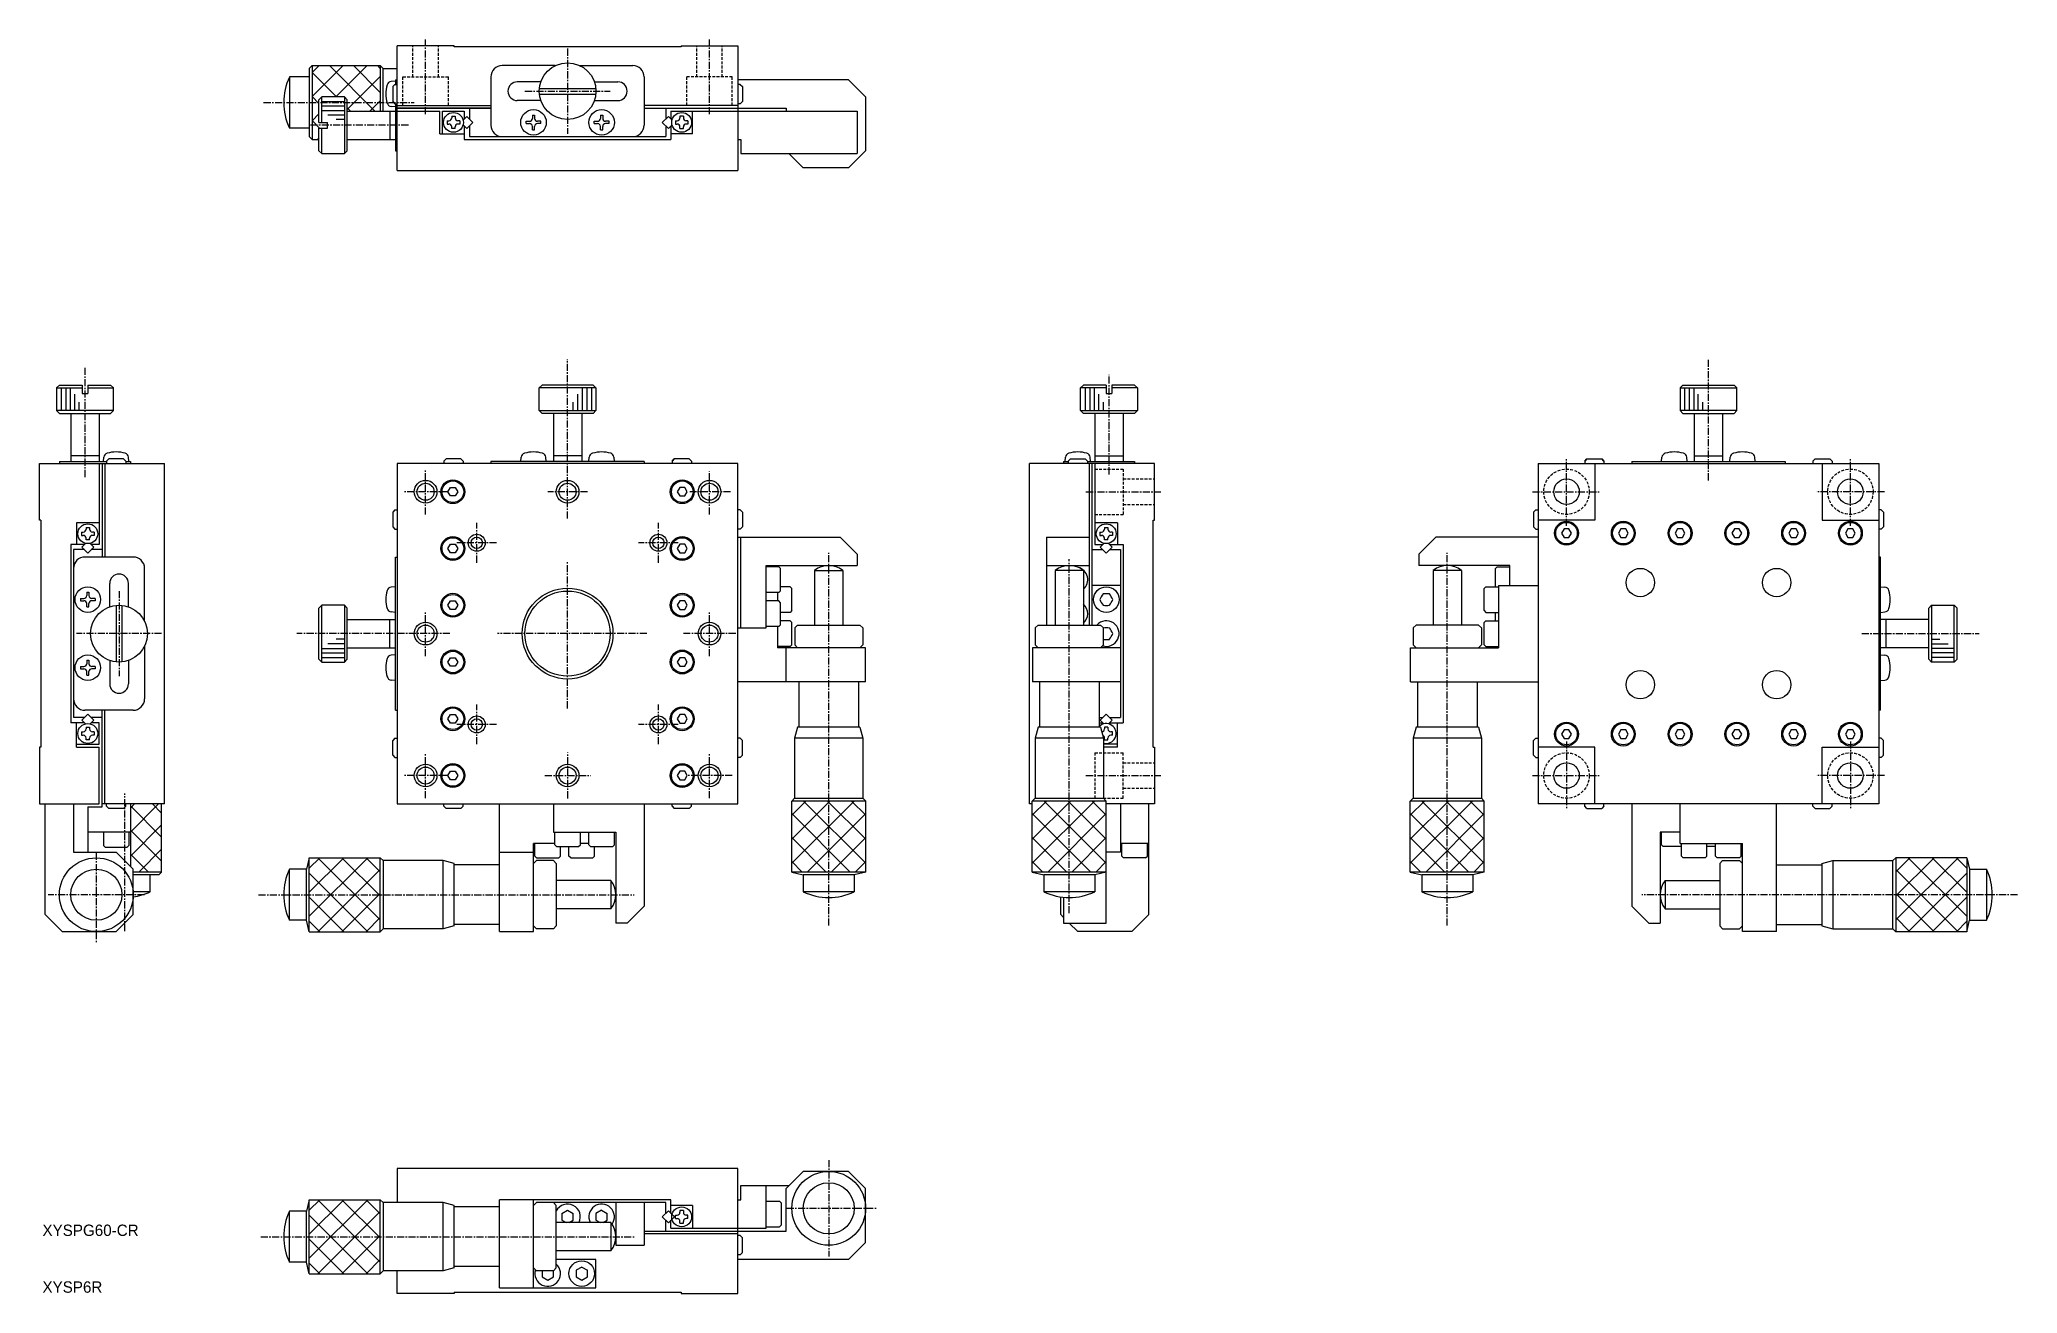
# Model space of a CAD drawing. Extents: x -189 to 160, y -70 to 151.
import ezdxf

# ---------------------------------------------------------------- set-up
doc = ezdxf.new("R2010")
doc.units = 0
doc.linetypes.add('CENTER', pattern=[2, 1.25, -0.25, 0.25, -0.25])
doc.linetypes.add('DASHED', pattern=[0.75, 0.5, -0.25])
doc.layers.get('0').update_dxf_attribs({"linetype": 'CONTINUOUS'})
doc.layers.add('CENTER', color=1, linetype='CENTER')

msp = doc.modelspace()

# ---------------------------------------------------------------- texts
at = {"color": 7, "linetype": 'CONTINUOUS'}
for s, p in [('XYSPG60-CR', (-188.14, -59.96)), ('XYSP6R', (-188.14, -69.96))]:
    msp.add_text(s, height=2, dxfattribs=at).set_placement(p)

# ---------------------------------------------------------------- linework, layer by layer
at = {"color": 7, "linetype": 'CONTINUOUS'}
for p, q in [((-115.65, 149.73), (-125.65, 149.73)), ((-125.65, 127.73), (-125.65, 149.73)), ((-115.65, 149.53), (-115.65, 149.73)), ((-75.65, 149.53), (-115.65, 149.53)), ((-75.65, 149.73), (-75.65, 149.53)), ((-75.65, 149.73), (-65.65, 149.73)), ((-65.65, 149.73), (-65.65, 127.73)), ((-144.65, 144.23), (-144.65, 135.23)), ((-141.15, 144.23), (-144.65, 144.23)), ((-140.65, 146.23), (-141.15, 145.73)), ((-141.15, 145.73), (-141.15, 133.73)), ((-140.65, 146.23), (-140.65, 133.23)), ((-140.65, 146.23), (-128.65, 146.23)), ((-128.65, 145.75), (-129.13, 146.23)), ((-128.65, 146.23), (-128.65, 138.23)), ((-128.65, 146.23), (-128.15, 145.73)), ((-128.15, 138.23), (-128.15, 145.73)), ((-128.15, 145.73), (-125.65, 145.73)), ((-125.95, 143.48), (-126.73, 143.41)), ((-126.05, 142.93), (-126.45, 142.53)), ((-126.05, 142.93), (-125.65, 142.93)), ((-125.95, 143.73), (-125.95, 142.93)), ((-125.95, 143.73), (-125.65, 143.73)), ((-109.15, 144.23), (-109.15, 135.73)), ((-97.83, 146.23), (-107.15, 146.23)), ((-100.37, 143.38), (-104.5, 143.38)), ((-93.47, 146.23), (-84.15, 146.23)), ((-90.93, 143.38), (-86.8, 143.38)), ((-82.15, 144.23), (-82.15, 135.73)), ((-46.15, 143.73), (-65.65, 143.73)), ((-65.25, 142.93), (-65.65, 142.93)), ((-65.25, 142.93), (-64.85, 142.53)), ((-43.15, 140.73), (-46.15, 143.73)), ((-139.45, 140.23), (-138.95, 140.73)), ((-139.45, 136.23), (-139.45, 140.23)), ((-138.95, 136.23), (-138.95, 140.73)), ((-134.95, 140.73), (-138.95, 140.73)), ((-134.95, 140.73), (-134.95, 130.73)), ((-134.45, 140.23), (-134.95, 140.73)), ((-134.45, 131.23), (-134.45, 140.23)), ((-128.65, 140.04), (-130.46, 138.23)), ((-126.45, 142.53), (-126.45, 139.93)), ((-126.45, 139.93), (-126.05, 139.53)), ((-126.05, 139.53), (-125.65, 139.53)), ((-125.95, 139.53), (-125.95, 131.23)), ((-100.37, 140.08), (-104.5, 140.08)), ((-100.62, 142.23), (-90.67, 142.23)), ((-100.62, 141.23), (-90.67, 141.23)), ((-90.93, 140.08), (-86.8, 140.08)), ((-65.25, 139.53), (-65.65, 139.53)), ((-64.85, 139.93), (-65.25, 139.53)), ((-64.85, 142.53), (-64.85, 139.93)), ((-43.15, 140.73), (-43.15, 131.23)), ((-139.45, 136.23), (-137.95, 136.23)), ((-137.95, 135.23), (-137.95, 136.23)), ((-133.86, 138.23), (-134.45, 138.82)), ((-134.45, 138.23), (-125.95, 138.23)), ((-126.95, 138.23), (-126.95, 133.23)), ((-125.95, 138.98), (-126.73, 139.05)), ((-125.65, 139.23), (-109.15, 139.23)), ((-125.65, 139.23), (-109.15, 139.23)), ((-125.65, 138.73), (-109.15, 138.73)), ((-109.15, 138.73), (-125.65, 138.73)), ((-125.65, 138.23), (-118.15, 138.23)), ((-118.15, 134.23), (-118.15, 138.23)), ((-117.65, 138.23), (-113.85, 138.23)), ((-117.65, 134.23), (-117.65, 138.23)), ((-116.85, 136.53), (-116.55, 136.53)), ((-116.85, 136.53), (-116.85, 135.93)), ((-116.85, 135.93), (-116.55, 135.93)), ((-116.05, 137.33), (-115.45, 137.33)), ((-116.05, 137.33), (-116.05, 137.03)), ((-115.45, 137.33), (-115.45, 137.03)), ((-114.65, 136.53), (-114.95, 136.53)), ((-114.65, 135.93), (-114.95, 135.93)), ((-114.65, 136.53), (-114.65, 135.93)), ((-114.05, 136.64), (-113.4, 137.29)), ((-113.85, 138.23), (-113.85, 136.84)), ((-112.34, 136.23), (-113.4, 137.29)), ((-113.4, 135.17), (-112.34, 136.23)), ((-112.95, 138.73), (-112.95, 136.84)), ((-102.95, 136.43), (-102.35, 136.43)), ((-102.95, 136.03), (-102.95, 136.43)), ((-102.95, 136.03), (-102.35, 136.03)), ((-101.85, 137.53), (-101.85, 136.93)), ((-101.85, 137.53), (-101.45, 137.53)), ((-101.45, 137.53), (-101.45, 136.93)), ((-100.35, 136.43), (-100.95, 136.43)), ((-100.35, 136.03), (-100.95, 136.03)), ((-100.35, 136.03), (-100.35, 136.43)), ((-90.95, 136.43), (-90.35, 136.43)), ((-90.95, 136.03), (-90.95, 136.43)), ((-90.95, 136.03), (-90.35, 136.03)), ((-89.85, 137.53), (-89.85, 136.93)), ((-89.85, 137.53), (-89.45, 137.53)), ((-89.45, 137.53), (-89.45, 136.93)), ((-88.35, 136.43), (-88.95, 136.43)), ((-88.35, 136.03), (-88.95, 136.03)), ((-88.35, 136.03), (-88.35, 136.43)), ((-65.65, 139.23), (-82.15, 139.23)), ((-82.15, 138.73), (-57.15, 138.73)), ((-78.96, 136.23), (-77.9, 137.29)), ((-77.9, 135.17), (-78.96, 136.23)), ((-78.35, 138.73), (-78.35, 136.84)), ((-77.25, 136.64), (-77.9, 137.29)), ((-77.45, 138.23), (-44.65, 138.23)), ((-77.45, 138.23), (-77.45, 136.84)), ((-76.65, 136.53), (-76.65, 135.93)), ((-76.65, 136.53), (-76.35, 136.53)), ((-76.65, 135.93), (-76.35, 135.93)), ((-75.85, 137.33), (-75.85, 137.03)), ((-75.25, 137.33), (-75.85, 137.33)), ((-75.25, 137.33), (-75.25, 137.03)), ((-74.45, 136.53), (-74.75, 136.53)), ((-74.45, 135.93), (-74.75, 135.93)), ((-74.45, 136.53), (-74.45, 135.93)), ((-73.65, 134.23), (-73.65, 138.23)), ((-57.15, 138.73), (-57.15, 138.23)), ((-44.65, 138.23), (-44.65, 130.73)), ((-141.15, 135.23), (-144.65, 135.23)), ((-140.65, 133.23), (-141.15, 133.73)), ((-140.65, 133.23), (-139.45, 133.23)), ((-139.45, 131.23), (-139.45, 135.23)), ((-139.45, 135.23), (-137.95, 135.23)), ((-138.95, 130.73), (-138.95, 135.23)), ((-134.45, 133.23), (-125.95, 133.23)), ((-118.15, 134.23), (-113.85, 134.23)), ((-116.05, 135.13), (-116.05, 135.43)), ((-115.45, 135.13), (-116.05, 135.13)), ((-115.45, 135.13), (-115.45, 135.43)), ((-113.4, 135.17), (-114.05, 135.82)), ((-113.85, 135.62), (-113.85, 133.23)), ((-113.85, 133.23), (-77.45, 133.23)), ((-112.95, 135.62), (-112.95, 133.73)), ((-112.95, 133.73), (-78.35, 133.73)), ((-101.85, 134.93), (-101.85, 135.53)), ((-101.85, 134.93), (-101.45, 134.93)), ((-101.45, 134.93), (-101.45, 135.53)), ((-89.85, 134.93), (-89.85, 135.53)), ((-89.85, 134.93), (-89.45, 134.93)), ((-89.45, 134.93), (-89.45, 135.53)), ((-78.35, 135.62), (-78.35, 133.73)), ((-77.9, 135.17), (-77.25, 135.82)), ((-77.45, 135.62), (-77.45, 133.23)), ((-73.65, 134.23), (-77.45, 134.23)), ((-75.85, 135.13), (-75.85, 135.43)), ((-75.85, 135.13), (-75.25, 135.13)), ((-75.25, 135.13), (-75.25, 135.43)), ((-65.65, 133.23), (-65.15, 133.23)), ((-65.15, 133.23), (-65.15, 130.73)), ((-139.45, 131.23), (-138.95, 130.73)), ((-138.95, 130.73), (-134.95, 130.73)), ((-134.95, 130.73), (-134.45, 131.23)), ((-125.95, 131.23), (-125.65, 131.23)), ((-65.15, 130.73), (-44.65, 130.73)), ((-54.15, 128.23), (-56.65, 130.73)), ((-46.15, 128.23), (-43.15, 131.23)), ((-125.65, 127.73), (-65.65, 127.73)), ((-46.15, 128.23), (-54.15, 128.23)), ((-185.15, 89.96), (-185.65, 89.46)), ((-185.65, 89.46), (-181.15, 89.46)), ((-185.65, 89.46), (-185.65, 85.46)), ((-185.15, 89.96), (-181.15, 89.96)), ((-181.15, 89.96), (-181.15, 88.46)), ((-181.15, 88.46), (-180.15, 88.46)), ((-180.15, 89.96), (-176.15, 89.96)), ((-180.15, 89.96), (-180.15, 88.46)), ((-180.15, 89.46), (-175.65, 89.46)), ((-176.15, 89.96), (-175.65, 89.46)), ((-175.65, 85.46), (-175.65, 89.46)), ((-100.15, 89.96), (-100.65, 89.46)), ((-90.65, 89.46), (-100.65, 89.46)), ((-100.65, 85.46), (-100.65, 89.46)), ((-91.15, 89.96), (-100.15, 89.96)), ((-91.15, 89.96), (-90.65, 89.46)), ((-90.65, 89.46), (-90.65, 85.46)), ((-4.78, 89.96), (-5.28, 89.46)), ((-0.78, 89.46), (-5.28, 89.46)), ((-5.28, 85.46), (-5.28, 89.46)), ((-0.78, 89.96), (-4.78, 89.96)), ((-0.78, 89.96), (-0.78, 88.46)), ((-0.78, 88.46), (0.22, 88.46)), ((4.22, 89.96), (0.22, 89.96)), ((0.22, 89.96), (0.22, 88.46)), ((4.72, 89.46), (0.22, 89.46)), ((4.22, 89.96), (4.72, 89.46)), ((4.72, 89.46), (4.72, 85.46)), ((100.8, 89.96), (100.3, 89.46)), ((100.3, 89.46), (110.3, 89.46)), ((100.3, 89.46), (100.3, 85.46)), ((100.8, 89.96), (109.8, 89.96)), ((109.8, 89.96), (110.3, 89.46)), ((110.3, 85.46), (110.3, 89.46)), ((-175.65, 85.46), (-185.65, 85.46)), ((-185.65, 85.46), (-185.15, 84.96)), ((-185.15, 84.96), (-176.15, 84.96)), ((-183.15, 84.96), (-183.15, 76.46)), ((-178.15, 84.96), (-178.15, 76.46)), ((-176.15, 84.96), (-175.65, 85.46)), ((-100.65, 85.46), (-90.65, 85.46)), ((-100.15, 84.96), (-100.65, 85.46)), ((-91.15, 84.96), (-100.15, 84.96)), ((-98.15, 84.96), (-98.15, 76.46)), ((-93.15, 84.96), (-93.15, 76.46)), ((-90.65, 85.46), (-91.15, 84.96)), ((-5.28, 85.46), (4.72, 85.46)), ((-4.78, 84.96), (-5.28, 85.46)), ((4.22, 84.96), (-4.78, 84.96)), ((-2.78, 84.96), (-2.78, 76.46)), ((2.22, 84.96), (2.22, 76.46)), ((4.72, 85.46), (4.22, 84.96)), ((110.3, 85.46), (100.3, 85.46)), ((100.3, 85.46), (100.8, 84.96)), ((100.8, 84.96), (109.8, 84.96)), ((102.8, 84.96), (102.8, 76.46)), ((107.8, 84.96), (107.8, 76.46)), ((109.8, 84.96), (110.3, 85.46)), ((-178.15, 77.46), (-183.15, 77.46)), ((-177.4, 76.46), (-177.33, 77.24)), ((-176.45, 76.96), (-176.85, 76.56)), ((-173.85, 76.96), (-176.45, 76.96)), ((-173.85, 76.96), (-173.45, 76.56)), ((-172.9, 76.46), (-172.97, 77.24)), ((-117.05, 76.96), (-117.45, 76.56)), ((-117.45, 76.56), (-117.05, 76.96)), ((-114.45, 76.96), (-117.05, 76.96)), ((-114.05, 76.56), (-114.45, 76.96)), ((-114.45, 76.96), (-114.05, 76.56)), ((-103.9, 76.46), (-103.83, 77.24)), ((-99.4, 76.46), (-99.47, 77.24)), ((-93.15, 77.46), (-98.15, 77.46)), ((-91.9, 76.46), (-91.83, 77.24)), ((-87.4, 76.46), (-87.47, 77.24)), ((-76.85, 76.96), (-77.25, 76.56)), ((-77.25, 76.56), (-76.85, 76.96)), ((-74.25, 76.96), (-76.85, 76.96)), ((-73.85, 76.56), (-74.25, 76.96)), ((-74.25, 76.96), (-73.85, 76.56)), ((-8.03, 76.46), (-7.96, 77.24)), ((-7.48, 76.56), (-7.08, 76.96)), ((-7.08, 76.96), (-4.48, 76.96)), ((-4.48, 76.96), (-4.08, 76.56)), ((-3.53, 76.46), (-3.6, 77.24)), ((-2.78, 77.46), (2.22, 77.46)), ((83.9, 76.96), (83.5, 76.56)), ((83.5, 76.56), (83.9, 76.96)), ((83.9, 76.96), (86.5, 76.96)), ((86.9, 76.56), (86.5, 76.96)), ((86.5, 76.96), (86.9, 76.56)), ((97.05, 76.46), (97.11, 77.24)), ((101.55, 76.46), (101.48, 77.24)), ((102.8, 77.46), (107.8, 77.46)), ((109.05, 76.46), (109.11, 77.24)), ((113.55, 76.46), (113.48, 77.24)), ((124.1, 76.96), (123.7, 76.56)), ((123.7, 76.56), (124.1, 76.96)), ((124.1, 76.96), (126.7, 76.96)), ((127.1, 76.56), (126.7, 76.96)), ((126.7, 76.96), (127.1, 76.56)), ((-188.65, 66.16), (-188.65, 76.16)), ((-188.65, 76.16), (-166.65, 76.16)), ((-185.15, 76.46), (-176.85, 76.46)), ((-185.15, 76.46), (-185.15, 76.16)), ((-178.15, 76.16), (-178.15, 61.86)), ((-177.65, 76.16), (-177.65, 59.66)), ((-177.15, 76.16), (-177.15, 59.66)), ((-176.85, 76.56), (-176.85, 76.16)), ((-173.45, 76.56), (-173.45, 76.16)), ((-173.45, 76.46), (-172.65, 76.46)), ((-172.65, 76.46), (-172.65, 76.16)), ((-166.65, 16.16), (-166.65, 76.16)), ((-65.65, 76.16), (-125.65, 76.16)), ((-125.65, 76.16), (-125.65, 16.16)), ((-117.45, 76.56), (-117.45, 76.16)), ((-117.45, 76.56), (-117.45, 76.16)), ((-114.05, 76.56), (-114.05, 76.16)), ((-114.05, 76.56), (-114.05, 76.16)), ((-82.15, 76.46), (-109.15, 76.46)), ((-109.15, 76.46), (-109.15, 76.16)), ((-82.15, 76.46), (-82.15, 76.16)), ((-77.25, 76.56), (-77.25, 76.16)), ((-77.25, 76.56), (-77.25, 76.16)), ((-73.85, 76.56), (-73.85, 76.16)), ((-73.85, 76.56), (-73.85, 76.16)), ((-65.65, 16.16), (-65.65, 76.16)), ((-14.28, 16.16), (-14.28, 76.16)), ((7.72, 76.16), (-14.28, 76.16)), ((-8.28, 76.46), (-7.48, 76.46)), ((-8.28, 76.46), (-8.28, 76.16)), ((-7.48, 76.56), (-7.48, 76.16)), ((-4.08, 76.56), (-4.08, 76.16)), ((-4.08, 76.46), (4.22, 76.46)), ((-3.78, 76.16), (-3.78, 47.66)), ((-3.28, 76.16), (-3.28, 47.66)), ((-2.78, 76.16), (-2.78, 61.86)), ((4.22, 76.46), (4.22, 76.16)), ((7.72, 66.16), (7.72, 76.16)), ((75.3, 76.16), (135.3, 76.16)), ((75.3, 76.16), (75.3, 16.16)), ((83.5, 76.56), (83.5, 76.16)), ((83.5, 76.56), (83.5, 76.16)), ((85.3, 76.16), (85.3, 66.16)), ((86.9, 76.56), (86.9, 76.16)), ((86.9, 76.56), (86.9, 76.16)), ((91.8, 76.46), (118.8, 76.46)), ((91.8, 76.46), (91.8, 76.16)), ((118.8, 76.46), (118.8, 76.16)), ((123.7, 76.56), (123.7, 76.16)), ((123.7, 76.56), (123.7, 76.16)), ((125.3, 76.16), (125.3, 66.16)), ((127.1, 76.56), (127.1, 76.16)), ((127.1, 76.56), (127.1, 76.16)), ((135.3, 76.16), (135.3, 16.16)), ((-116.72, 71.16), (-116.28, 71.91)), ((-116.28, 70.41), (-116.72, 71.16)), ((-116.28, 71.91), (-115.42, 71.91)), ((-115.42, 70.41), (-116.28, 70.41)), ((-115.42, 71.91), (-114.98, 71.16)), ((-114.98, 71.16), (-115.42, 70.41)), ((-75.88, 71.91), (-76.32, 71.16)), ((-76.32, 71.16), (-75.88, 70.41)), ((-75.02, 71.91), (-75.88, 71.91)), ((-75.88, 70.41), (-75.02, 70.41)), ((-74.58, 71.16), (-75.02, 71.91)), ((-75.02, 70.41), (-74.58, 71.16)), ((-126.05, 67.96), (-126.45, 67.56)), ((-126.45, 67.56), (-126.45, 64.96)), ((-126.05, 67.96), (-125.65, 67.96)), ((-65.25, 67.96), (-65.65, 67.96)), ((-64.85, 67.56), (-65.25, 67.96)), ((-64.85, 67.56), (-64.85, 64.96)), ((74.5, 67.56), (74.9, 67.96)), ((74.5, 67.56), (74.5, 64.96)), ((74.9, 67.96), (75.3, 67.96)), ((135.7, 67.96), (135.3, 67.96)), ((136.1, 67.56), (135.7, 67.96)), ((136.1, 67.56), (136.1, 64.96)), ((-188.45, 66.16), (-188.65, 66.16)), ((-188.45, 66.16), (-188.45, 26.16)), ((-178.15, 65.66), (-182.15, 65.66)), ((-182.15, 65.66), (-182.15, 61.86)), ((-181.25, 64.06), (-181.25, 63.46)), ((-181.25, 64.06), (-180.95, 64.06)), ((-181.25, 63.46), (-180.95, 63.46)), ((-180.45, 64.86), (-180.45, 64.56)), ((-180.45, 64.86), (-179.85, 64.86)), ((-180.45, 62.66), (-180.45, 62.96)), ((-179.85, 64.86), (-179.85, 64.56)), ((-179.85, 62.66), (-179.85, 62.96)), ((-179.05, 64.06), (-179.35, 64.06)), ((-179.05, 63.46), (-179.35, 63.46)), ((-179.05, 64.06), (-179.05, 63.46)), ((-126.45, 64.96), (-126.05, 64.56)), ((-126.05, 64.56), (-125.65, 64.56)), ((-65.25, 64.56), (-65.65, 64.56)), ((-65.65, 63.16), (-47.65, 63.16)), ((-65.25, 64.56), (-64.85, 64.96)), ((-65.15, 47.16), (-65.15, 63.16)), ((-44.65, 60.16), (-47.65, 63.16)), ((-11.28, 63.16), (-11.28, 47.66)), ((-11.28, 63.16), (-3.78, 63.16)), ((1.22, 65.66), (-2.78, 65.66)), ((-1.88, 64.06), (-1.88, 63.46)), ((-1.88, 64.06), (-1.58, 64.06)), ((-1.88, 63.46), (-1.58, 63.46)), ((-1.08, 64.86), (-1.08, 64.56)), ((-1.08, 64.86), (-0.48, 64.86)), ((-1.08, 62.66), (-1.08, 62.96)), ((-0.48, 64.86), (-0.48, 64.56)), ((-0.48, 62.66), (-0.48, 62.96)), ((0.32, 64.06), (0.02, 64.06)), ((0.32, 63.46), (0.02, 63.46)), ((0.32, 64.06), (0.32, 63.46)), ((1.22, 65.66), (1.22, 61.86)), ((7.52, 66.16), (7.72, 66.16)), ((7.52, 26.16), (7.52, 66.16)), ((54.3, 60.16), (57.3, 63.16)), ((75.3, 63.16), (57.3, 63.16)), ((74.9, 64.56), (74.5, 64.96)), ((74.9, 64.56), (75.3, 64.56)), ((85.3, 66.16), (75.3, 66.16)), ((79.86, 64.61), (79.43, 63.86)), ((79.43, 63.86), (79.86, 63.11)), ((80.73, 64.61), (79.86, 64.61)), ((79.86, 63.11), (80.73, 63.11)), ((81.16, 63.86), (80.73, 64.61)), ((80.73, 63.11), (81.16, 63.86)), ((89.86, 64.61), (89.43, 63.86)), ((89.43, 63.86), (89.86, 63.11)), ((90.73, 64.61), (89.86, 64.61)), ((89.86, 63.11), (90.73, 63.11)), ((91.16, 63.86), (90.73, 64.61)), ((90.73, 63.11), (91.16, 63.86)), ((99.86, 64.61), (99.43, 63.86)), ((99.43, 63.86), (99.86, 63.11)), ((100.73, 64.61), (99.86, 64.61)), ((99.86, 63.11), (100.73, 63.11)), ((101.16, 63.86), (100.73, 64.61)), ((100.73, 63.11), (101.16, 63.86)), ((109.86, 64.61), (109.43, 63.86)), ((109.43, 63.86), (109.86, 63.11)), ((110.73, 64.61), (109.86, 64.61)), ((109.86, 63.11), (110.73, 63.11)), ((111.16, 63.86), (110.73, 64.61)), ((110.73, 63.11), (111.16, 63.86)), ((119.86, 64.61), (119.43, 63.86)), ((119.43, 63.86), (119.86, 63.11)), ((120.73, 64.61), (119.86, 64.61)), ((119.86, 63.11), (120.73, 63.11)), ((121.16, 63.86), (120.73, 64.61)), ((120.73, 63.11), (121.16, 63.86)), ((125.3, 66.16), (135.3, 66.16)), ((129.86, 64.61), (129.43, 63.86)), ((129.43, 63.86), (129.86, 63.11)), ((130.73, 64.61), (129.86, 64.61)), ((129.86, 63.11), (130.73, 63.11)), ((131.16, 63.86), (130.73, 64.61)), ((130.73, 63.11), (131.16, 63.86)), ((135.7, 64.56), (135.3, 64.56)), ((135.7, 64.56), (136.1, 64.96)), ((-183.15, 61.86), (-183.15, 30.46)), ((-180.76, 61.86), (-183.15, 61.86)), ((-182.65, 60.96), (-182.65, 31.36)), ((-180.76, 60.96), (-182.65, 60.96)), ((-181.21, 61.41), (-180.56, 62.06)), ((-181.21, 61.41), (-180.15, 60.35)), ((-172.15, 59.66), (-180.65, 59.66)), ((-179.85, 62.66), (-180.45, 62.66)), ((-180.15, 60.35), (-179.09, 61.41)), ((-179.74, 62.06), (-179.09, 61.41)), ((-178.15, 61.86), (-179.54, 61.86)), ((-177.65, 60.96), (-179.54, 60.96)), ((-125.95, 32.66), (-125.95, 59.66)), ((-125.95, 59.66), (-125.65, 59.66)), ((-116.72, 61.16), (-116.28, 61.91)), ((-116.28, 60.41), (-116.72, 61.16)), ((-116.28, 61.91), (-115.42, 61.91)), ((-115.42, 60.41), (-116.28, 60.41)), ((-115.42, 61.91), (-114.98, 61.16)), ((-114.98, 61.16), (-115.42, 60.41)), ((-75.88, 61.91), (-76.32, 61.16)), ((-76.32, 61.16), (-75.88, 60.41)), ((-75.02, 61.91), (-75.88, 61.91)), ((-75.88, 60.41), (-75.02, 60.41)), ((-74.58, 61.16), (-75.02, 61.91)), ((-75.02, 60.41), (-74.58, 61.16)), ((-44.65, 60.16), (-44.65, 58.16)), ((-3.28, 60.96), (-1.39, 60.96)), ((-2.78, 61.86), (-1.39, 61.86)), ((-1.19, 62.06), (-1.84, 61.41)), ((-0.78, 60.35), (-1.84, 61.41)), ((-0.48, 62.66), (-1.08, 62.66)), ((0.28, 61.41), (-0.78, 60.35)), ((0.28, 61.41), (-0.37, 62.06)), ((-0.17, 61.86), (2.22, 61.86)), ((-0.17, 60.96), (1.72, 60.96)), ((1.72, 60.96), (1.72, 31.36)), ((2.22, 61.86), (2.22, 30.46)), ((54.3, 60.16), (54.3, 58.16)), ((135.6, 59.66), (135.3, 59.66)), ((135.6, 32.66), (135.6, 59.66)), ((-170.15, 48.34), (-170.15, 57.66)), ((-60.65, 47.16), (-60.65, 58.16)), ((-60.65, 58.16), (-44.65, 58.16)), ((-58.45, 57.91), (-60.65, 57.91)), ((-58.15, 57.61), (-58.45, 57.91)), ((-58.15, 53.71), (-58.15, 57.61)), ((-52.15, 57.28), (-47.15, 57.28)), ((-52.15, 57.28), (-52.15, 47.66)), ((-47.15, 57.28), (-47.15, 47.66)), ((-11.28, 58.16), (-3.78, 58.16)), ((-4.78, 57.28), (-9.78, 57.28)), ((-9.78, 57.28), (-9.78, 47.66)), ((-4.78, 57.28), (-4.78, 47.66)), ((70.3, 58.16), (54.3, 58.16)), ((56.8, 57.28), (56.8, 47.66)), ((61.8, 57.28), (56.8, 57.28)), ((61.8, 57.28), (61.8, 47.66)), ((67.8, 57.61), (68.1, 57.91)), ((67.8, 54.41), (67.8, 57.61)), ((68.1, 57.91), (70.3, 57.91)), ((70.3, 54.66), (70.3, 58.16)), ((-181.45, 52.36), (-180.85, 52.36)), ((-181.45, 52.36), (-181.45, 51.96)), ((-180.35, 53.46), (-180.35, 52.86)), ((-180.35, 53.46), (-179.95, 53.46)), ((-179.95, 53.46), (-179.95, 52.86)), ((-178.85, 52.36), (-179.45, 52.36)), ((-178.85, 52.36), (-178.85, 51.96)), ((-176.3, 50.88), (-176.3, 55.02)), ((-173, 50.88), (-173, 55.02)), ((-125.95, 54.41), (-126.73, 54.34)), ((-58.45, 53.41), (-60.65, 53.41)), ((-58.65, 53.41), (-58.65, 51.91)), ((-58.15, 53.71), (-58.45, 53.41)), ((-56.45, 54.41), (-58.15, 54.41)), ((-56.15, 54.11), (-56.45, 54.41)), ((-56.15, 50.21), (-56.15, 54.11)), ((1.72, 54.66), (-3.28, 54.66)), ((65.8, 54.11), (66.1, 54.41)), ((65.8, 50.21), (65.8, 54.11)), ((66.1, 54.41), (68.3, 54.41)), ((68.3, 54.66), (75.3, 54.66)), ((68.3, 54.66), (68.3, 43.66)), ((135.6, 54.41), (136.38, 54.34)), ((-181.45, 51.96), (-180.85, 51.96)), ((-180.35, 50.86), (-180.35, 51.46)), ((-180.35, 50.86), (-179.95, 50.86)), ((-179.95, 50.86), (-179.95, 51.46)), ((-178.85, 51.96), (-179.45, 51.96)), ((-175.15, 51.14), (-175.15, 41.19)), ((-174.15, 51.14), (-174.15, 41.19)), ((-139.45, 50.66), (-138.95, 51.16)), ((-139.45, 41.66), (-139.45, 50.66)), ((-138.95, 41.16), (-138.95, 51.16)), ((-134.95, 51.16), (-138.95, 51.16)), ((-134.95, 51.16), (-134.95, 41.16)), ((-134.45, 50.66), (-134.95, 51.16)), ((-134.45, 41.66), (-134.45, 50.66)), ((-125.95, 49.91), (-126.73, 49.98)), ((-116.72, 51.16), (-116.28, 51.91)), ((-116.28, 50.41), (-116.72, 51.16)), ((-116.28, 51.91), (-115.42, 51.91)), ((-115.42, 50.41), (-116.28, 50.41)), ((-115.42, 51.91), (-114.98, 51.16)), ((-114.98, 51.16), (-115.42, 50.41)), ((-75.88, 51.91), (-76.32, 51.16)), ((-76.32, 51.16), (-75.88, 50.41)), ((-75.02, 51.91), (-75.88, 51.91)), ((-75.88, 50.41), (-75.02, 50.41)), ((-74.58, 51.16), (-75.02, 51.91)), ((-75.02, 50.41), (-74.58, 51.16)), ((-58.45, 51.91), (-60.65, 51.91)), ((-58.15, 51.61), (-58.45, 51.91)), ((-58.15, 47.71), (-58.15, 51.61)), ((-56.45, 49.91), (-58.15, 49.91)), ((-56.15, 50.21), (-56.45, 49.91)), ((65.8, 50.21), (66.1, 49.91)), ((66.1, 49.91), (68.3, 49.91)), ((67.8, 48.41), (67.8, 49.91)), ((135.6, 49.91), (136.38, 49.98)), ((144.1, 50.66), (144.6, 51.16)), ((144.1, 41.66), (144.1, 50.66)), ((144.6, 51.16), (144.6, 41.16)), ((144.6, 51.16), (148.6, 51.16)), ((149.1, 50.66), (148.6, 51.16)), ((148.6, 41.16), (148.6, 51.16)), ((149.1, 41.66), (149.1, 50.66)), ((-134.45, 48.66), (-125.95, 48.66)), ((-126.95, 43.66), (-126.95, 48.66)), ((-65.65, 47.16), (-60.65, 47.16)), ((-58.45, 47.41), (-60.65, 47.41)), ((-58.65, 47.41), (-58.65, 43.66)), ((-58.15, 47.71), (-58.45, 47.41)), ((-56.45, 48.41), (-58.15, 48.41)), ((-56.15, 48.11), (-56.45, 48.41)), ((-56.15, 44.21), (-56.15, 48.11)), ((-55.65, 47.16), (-55.15, 47.66)), ((-55.65, 47.16), (-55.65, 44.16)), ((-55.15, 47.66), (-44.15, 47.66)), ((-44.15, 47.66), (-43.65, 47.16)), ((-43.65, 47.16), (-43.65, 44.16)), ((-12.78, 47.66), (-13.28, 47.16)), ((-13.28, 47.16), (-13.28, 44.16)), ((-12.78, 47.66), (-1.78, 47.66)), ((-1.28, 47.16), (-1.78, 47.66)), ((-1.28, 44.16), (-1.28, 47.16)), ((53.8, 47.66), (53.3, 47.16)), ((53.3, 47.16), (53.3, 44.16)), ((64.8, 47.66), (53.8, 47.66)), ((65.3, 47.16), (64.8, 47.66)), ((65.3, 47.16), (65.3, 44.16)), ((65.8, 48.11), (66.1, 48.41)), ((65.8, 44.21), (65.8, 48.11)), ((66.1, 48.41), (68.3, 48.41)), ((144.1, 48.66), (135.6, 48.66)), ((136.6, 43.66), (136.6, 48.66)), ((-170.15, 43.98), (-170.15, 34.66)), ((-134.45, 43.66), (-125.95, 43.66)), ((-125.95, 42.41), (-126.73, 42.34)), ((-116.72, 41.16), (-116.28, 41.91)), ((-116.28, 41.91), (-115.42, 41.91)), ((-115.42, 41.91), (-114.98, 41.16)), ((-75.88, 41.91), (-76.32, 41.16)), ((-75.02, 41.91), (-75.88, 41.91)), ((-74.58, 41.16), (-75.02, 41.91)), ((-56.45, 43.91), (-58.65, 43.91)), ((-43.15, 43.66), (-58.65, 43.66)), ((-57.15, 37.66), (-57.15, 43.66)), ((-56.15, 44.21), (-56.45, 43.91)), ((-55.15, 43.66), (-55.65, 44.16)), ((-43.65, 44.16), (-44.15, 43.66)), ((-43.15, 37.66), (-43.15, 43.66)), ((-13.78, 43.66), (-13.78, 37.66)), ((1.72, 43.66), (-13.78, 43.66)), ((-13.28, 44.16), (-12.78, 43.66)), ((-1.78, 43.66), (-1.28, 44.16)), ((52.8, 43.66), (68.3, 43.66)), ((52.8, 37.66), (52.8, 43.66)), ((53.3, 44.16), (53.8, 43.66)), ((64.8, 43.66), (65.3, 44.16)), ((65.8, 44.21), (66.1, 43.91)), ((66.1, 43.91), (68.3, 43.91)), ((144.1, 43.66), (135.6, 43.66)), ((135.6, 42.41), (136.38, 42.34)), ((-181.45, 40.36), (-180.85, 40.36)), ((-181.45, 40.36), (-181.45, 39.96)), ((-181.45, 39.96), (-180.85, 39.96)), ((-180.35, 41.46), (-180.35, 40.86)), ((-180.35, 41.46), (-179.95, 41.46)), ((-180.35, 38.86), (-180.35, 39.46)), ((-180.35, 38.86), (-179.95, 38.86)), ((-179.95, 41.46), (-179.95, 40.86)), ((-179.95, 38.86), (-179.95, 39.46)), ((-178.85, 40.36), (-179.45, 40.36)), ((-178.85, 39.96), (-179.45, 39.96)), ((-178.85, 40.36), (-178.85, 39.96)), ((-176.3, 41.44), (-176.3, 37.31)), ((-173, 41.44), (-173, 37.31)), ((-139.45, 41.66), (-138.95, 41.16)), ((-138.95, 41.16), (-134.95, 41.16)), ((-134.95, 41.16), (-134.45, 41.66)), ((-116.28, 40.41), (-116.72, 41.16)), ((-115.42, 40.41), (-116.28, 40.41)), ((-114.98, 41.16), (-115.42, 40.41)), ((-76.32, 41.16), (-75.88, 40.41)), ((-75.88, 40.41), (-75.02, 40.41)), ((-75.02, 40.41), (-74.58, 41.16)), ((144.6, 41.16), (144.1, 41.66)), ((148.6, 41.16), (144.6, 41.16)), ((149.1, 41.66), (148.6, 41.16)), ((-125.95, 37.91), (-126.73, 37.98)), ((-43.15, 37.66), (-65.65, 37.66)), ((-54.9, 37.66), (-54.9, 29.66)), ((-44.4, 37.66), (-44.4, 29.66)), ((1.72, 37.66), (-13.78, 37.66)), ((-12.53, 37.66), (-12.53, 29.66)), ((-2.03, 37.66), (-2.03, 29.66)), ((52.8, 37.66), (75.3, 37.66)), ((54.05, 37.66), (54.05, 29.66)), ((64.55, 37.66), (64.55, 29.66)), ((135.6, 37.91), (136.38, 37.98)), ((-180.76, 31.36), (-182.65, 31.36)), ((-181.21, 30.91), (-180.15, 31.97)), ((-172.15, 32.66), (-180.65, 32.66)), ((-180.15, 31.97), (-179.09, 30.91)), ((-177.65, 31.36), (-179.54, 31.36)), ((-177.65, 15.66), (-177.65, 32.66)), ((-177.15, 16.16), (-177.15, 32.66)), ((-125.95, 32.66), (-125.65, 32.66)), ((-116.72, 31.16), (-116.28, 31.91)), ((-116.28, 31.91), (-115.42, 31.91)), ((-115.42, 31.91), (-114.98, 31.16)), ((-75.88, 31.91), (-76.32, 31.16)), ((-75.02, 31.91), (-75.88, 31.91)), ((-74.58, 31.16), (-75.02, 31.91)), ((-2.03, 31.36), (-1.39, 31.36)), ((-0.78, 31.97), (-1.84, 30.91)), ((0.28, 30.91), (-0.78, 31.97)), ((-0.17, 31.36), (1.72, 31.36)), ((135.6, 32.66), (135.3, 32.66)), ((-180.76, 30.46), (-183.15, 30.46)), ((-182.15, 26.16), (-182.15, 30.46)), ((-181.25, 28.86), (-181.25, 28.26)), ((-181.25, 28.86), (-180.95, 28.86)), ((-181.25, 28.26), (-180.95, 28.26)), ((-181.21, 30.91), (-180.56, 30.26)), ((-180.45, 29.66), (-180.45, 29.36)), ((-180.45, 29.66), (-179.85, 29.66)), ((-179.85, 29.66), (-179.85, 29.36)), ((-179.74, 30.26), (-179.09, 30.91)), ((-178.15, 30.46), (-179.54, 30.46)), ((-179.05, 28.86), (-179.35, 28.86)), ((-179.05, 28.26), (-179.35, 28.26)), ((-179.05, 28.86), (-179.05, 28.26)), ((-178.15, 26.66), (-178.15, 30.46)), ((-116.28, 30.41), (-116.72, 31.16)), ((-115.42, 30.41), (-116.28, 30.41)), ((-114.98, 31.16), (-115.42, 30.41)), ((-76.32, 31.16), (-75.88, 30.41)), ((-75.88, 30.41), (-75.02, 30.41)), ((-75.02, 30.41), (-74.58, 31.16)), ((-55.15, 29.66), (-55.67, 27.73)), ((-44.15, 29.66), (-55.15, 29.66)), ((-44.15, 29.66), (-43.63, 27.73)), ((-12.78, 29.66), (-13.3, 27.73)), ((-1.78, 29.66), (-12.78, 29.66)), ((-2.03, 30.46), (-1.39, 30.46)), ((-1.19, 30.26), (-1.84, 30.91)), ((-1.78, 29.66), (-1.26, 27.73)), ((-1.08, 29.66), (-1.08, 29.36)), ((-0.48, 29.66), (-1.08, 29.66)), ((-0.48, 29.66), (-0.48, 29.36)), ((0.28, 30.91), (-0.37, 30.26)), ((-0.17, 30.46), (2.22, 30.46)), ((0.32, 28.86), (0.02, 28.86)), ((0.32, 28.26), (0.02, 28.26)), ((0.32, 28.26), (0.32, 28.86)), ((1.22, 26.16), (1.22, 30.46)), ((53.8, 29.66), (53.28, 27.73)), ((64.8, 29.66), (53.8, 29.66)), ((64.8, 29.66), (65.31, 27.73)), ((79.86, 29.21), (79.43, 28.46)), ((79.43, 28.46), (79.86, 27.71)), ((80.73, 29.21), (79.86, 29.21)), ((81.16, 28.46), (80.73, 29.21)), ((80.73, 27.71), (81.16, 28.46)), ((89.86, 29.21), (89.43, 28.46)), ((89.43, 28.46), (89.86, 27.71)), ((90.73, 29.21), (89.86, 29.21)), ((91.16, 28.46), (90.73, 29.21)), ((90.73, 27.71), (91.16, 28.46)), ((99.86, 29.21), (99.43, 28.46)), ((99.43, 28.46), (99.86, 27.71)), ((100.73, 29.21), (99.86, 29.21)), ((101.16, 28.46), (100.73, 29.21)), ((100.73, 27.71), (101.16, 28.46)), ((109.86, 29.21), (109.43, 28.46)), ((109.43, 28.46), (109.86, 27.71)), ((110.73, 29.21), (109.86, 29.21)), ((111.16, 28.46), (110.73, 29.21)), ((110.73, 27.71), (111.16, 28.46)), ((119.86, 29.21), (119.43, 28.46)), ((119.43, 28.46), (119.86, 27.71)), ((120.73, 29.21), (119.86, 29.21)), ((121.16, 28.46), (120.73, 29.21)), ((120.73, 27.71), (121.16, 28.46)), ((129.86, 29.21), (129.43, 28.46)), ((129.43, 28.46), (129.86, 27.71)), ((130.73, 29.21), (129.86, 29.21)), ((131.16, 28.46), (130.73, 29.21)), ((130.73, 27.71), (131.16, 28.46)), ((-188.65, 26.16), (-188.65, 16.16)), ((-188.45, 26.16), (-188.65, 26.16)), ((-182.15, 26.66), (-178.15, 26.66)), ((-182.15, 26.16), (-178.15, 26.16)), ((-180.45, 27.46), (-180.45, 27.76)), ((-179.85, 27.46), (-180.45, 27.46)), ((-179.85, 27.46), (-179.85, 27.76)), ((-178.15, 16.16), (-178.15, 26.16)), ((-126.05, 27.76), (-126.45, 27.36)), ((-126.45, 24.76), (-126.45, 27.36)), ((-126.45, 24.76), (-126.05, 24.36)), ((-126.05, 27.76), (-125.65, 27.76)), ((-65.25, 27.76), (-65.65, 27.76)), ((-64.85, 27.36), (-65.25, 27.76)), ((-65.25, 24.36), (-64.85, 24.76)), ((-64.85, 24.76), (-64.85, 27.36)), ((-55.67, 27.73), (-55.67, 17.16)), ((-43.63, 27.73), (-55.63, 27.73)), ((-43.63, 27.73), (-43.63, 17.16)), ((-13.3, 27.73), (-13.3, 17.16)), ((-1.26, 27.73), (-13.26, 27.73)), ((-1.26, 27.73), (-1.26, 17.16)), ((1.22, 26.66), (-1.26, 26.66)), ((1.22, 26.16), (-1.26, 26.16)), ((-1.08, 27.46), (-1.08, 27.76)), ((-1.08, 27.46), (-0.48, 27.46)), ((-0.48, 27.46), (-0.48, 27.76)), ((7.52, 26.16), (7.72, 26.16)), ((7.72, 26.16), (7.72, 16.16)), ((53.28, 27.73), (53.28, 17.16)), ((65.31, 27.73), (53.31, 27.73)), ((65.31, 27.73), (65.31, 17.16)), ((74.5, 27.36), (74.9, 27.76)), ((74.5, 24.76), (74.5, 27.36)), ((74.9, 24.36), (74.5, 24.76)), ((74.9, 27.76), (75.3, 27.76)), ((85.3, 26.16), (75.3, 26.16)), ((79.86, 27.71), (80.73, 27.71)), ((85.3, 16.16), (85.3, 26.16)), ((89.86, 27.71), (90.73, 27.71)), ((99.86, 27.71), (100.73, 27.71)), ((109.86, 27.71), (110.73, 27.71)), ((119.86, 27.71), (120.73, 27.71)), ((125.3, 26.16), (135.3, 26.16)), ((125.3, 16.16), (125.3, 26.16)), ((129.86, 27.71), (130.73, 27.71)), ((135.7, 27.76), (135.3, 27.76)), ((136.1, 27.36), (135.7, 27.76)), ((135.7, 24.36), (136.1, 24.76)), ((136.1, 24.76), (136.1, 27.36)), ((-126.05, 24.36), (-125.65, 24.36)), ((-116.72, 21.16), (-116.28, 21.91)), ((-116.28, 20.41), (-116.72, 21.16)), ((-116.28, 21.91), (-115.42, 21.91)), ((-115.42, 21.91), (-114.98, 21.16)), ((-114.98, 21.16), (-115.42, 20.41)), ((-75.88, 21.91), (-76.32, 21.16)), ((-76.32, 21.16), (-75.88, 20.41)), ((-75.02, 21.91), (-75.88, 21.91)), ((-74.58, 21.16), (-75.02, 21.91)), ((-75.02, 20.41), (-74.58, 21.16)), ((-65.25, 24.36), (-65.65, 24.36)), ((74.9, 24.36), (75.3, 24.36)), ((135.7, 24.36), (135.3, 24.36)), ((-115.42, 20.41), (-116.28, 20.41)), ((-75.88, 20.41), (-75.02, 20.41)), ((-188.65, 16.16), (-178.15, 16.16)), ((-187.65, -3.34), (-187.65, 16.16)), ((-182.65, 16.16), (-182.65, 7.66)), ((-180.15, 15.66), (-180.15, 7.66)), ((-180.15, 15.66), (-177.65, 15.66)), ((-166.65, 16.16), (-177.65, 16.16)), ((-176.85, 15.76), (-176.85, 16.16)), ((-176.45, 15.36), (-176.85, 15.76)), ((-173.85, 15.36), (-176.45, 15.36)), ((-173.45, 15.76), (-173.85, 15.36)), ((-173.45, 15.76), (-173.45, 16.16)), ((-171.92, 16.16), (-172.65, 15.43)), ((-172.65, 16.16), (-172.65, 5.16)), ((-167.15, 4.16), (-167.15, 16.16)), ((-125.65, 16.16), (-65.65, 16.16)), ((-117.45, 15.76), (-117.45, 16.16)), ((-117.45, 15.76), (-117.05, 15.36)), ((-114.45, 15.36), (-117.05, 15.36)), ((-114.45, 15.36), (-114.05, 15.76)), ((-114.05, 15.76), (-114.05, 16.16)), ((-107.65, -6.34), (-107.65, 16.16)), ((-98.15, 16.16), (-98.15, 11.16)), ((-82.15, 16.16), (-82.15, -1.84)), ((-77.25, 15.76), (-77.25, 16.16)), ((-77.25, 15.76), (-76.85, 15.36)), ((-74.25, 15.36), (-76.85, 15.36)), ((-74.25, 15.36), (-73.85, 15.76)), ((-73.85, 15.76), (-73.85, 16.16)), ((-56.17, 16.66), (-55.67, 17.16)), ((-43.13, 16.66), (-56.17, 16.66)), ((-56.17, 4.16), (-56.17, 16.66)), ((-55.67, 17.16), (-43.63, 17.16)), ((-43.13, 16.66), (-43.63, 17.16)), ((-43.13, 4.16), (-43.13, 16.66)), ((-13.8, 16.16), (-14.28, 16.16)), ((-13.8, 16.66), (-13.3, 17.16)), ((-0.76, 16.66), (-13.8, 16.66)), ((-13.8, 4.16), (-13.8, 16.66)), ((-13.3, 17.16), (-1.26, 17.16)), ((-0.76, 16.66), (-1.26, 17.16)), ((-0.76, 4.16), (-0.76, 16.66)), ((7.72, 16.16), (-0.76, 16.16)), ((1.72, 16.16), (1.72, 7.66)), ((6.72, -3.34), (6.72, 16.16)), ((52.78, 16.66), (53.28, 17.16)), ((65.81, 16.66), (52.78, 16.66)), ((52.78, 4.16), (52.78, 16.66)), ((53.28, 17.16), (65.31, 17.16)), ((65.81, 16.66), (65.31, 17.16)), ((65.81, 4.16), (65.81, 16.66)), ((135.3, 16.16), (75.3, 16.16)), ((83.5, 15.76), (83.5, 16.16)), ((83.9, 15.36), (83.5, 15.76)), ((83.9, 15.36), (86.5, 15.36)), ((86.9, 15.76), (86.5, 15.36)), ((86.9, 15.76), (86.9, 16.16)), ((91.79, 16.16), (91.79, -1.84)), ((100.29, 9.16), (100.29, 16.16)), ((117.29, -6.34), (117.29, 16.16)), ((123.7, 15.76), (123.7, 16.16)), ((124.1, 15.36), (123.7, 15.76)), ((124.1, 15.36), (126.7, 15.36)), ((127.1, 15.76), (126.7, 15.36)), ((127.1, 15.76), (127.1, 16.16)), ((-172.65, 11.16), (-180.15, 11.16)), ((-177.4, 11.16), (-177.4, 8.86)), ((-172.9, 11.16), (-172.9, 8.86)), ((-98.15, 11.16), (-87.15, 11.16)), ((-97.9, 8.96), (-97.9, 11.16)), ((-93.4, 8.96), (-93.4, 11.16)), ((-91.9, 8.96), (-91.9, 11.16)), ((-87.4, 8.96), (-87.4, 11.16)), ((-87.15, 11.16), (-87.15, -4.84)), ((96.79, 11.16), (96.79, -4.84)), ((100.29, 11.16), (96.79, 11.16)), ((97.04, 8.96), (97.04, 11.16)), ((-182.65, 7.66), (-175.15, 7.66)), ((-177.4, 8.86), (-177.1, 8.56)), ((-177.1, 8.56), (-173.2, 8.56)), ((-175.15, 7.66), (-172.15, 4.66)), ((-173.2, 8.56), (-172.9, 8.86)), ((-107.65, 7.66), (-101.65, 7.66)), ((-97.9, 9.16), (-101.65, 9.16)), ((-101.65, -6.34), (-101.65, 9.16)), ((-101.4, 6.96), (-101.4, 9.16)), ((-97.6, 8.66), (-97.9, 8.96)), ((-97.6, 8.66), (-93.7, 8.66)), ((-96.9, 6.96), (-96.9, 8.66)), ((-95.4, 6.96), (-95.4, 8.66)), ((-93.7, 8.66), (-93.4, 8.96)), ((-91.9, 9.16), (-93.4, 9.16)), ((-91.6, 8.66), (-91.9, 8.96)), ((-91.6, 8.66), (-87.7, 8.66)), ((-90.9, 6.96), (-90.9, 8.66)), ((-87.7, 8.66), (-87.4, 8.96)), ((1.72, 7.66), (-0.78, 7.66)), ((6.72, 9.16), (1.72, 9.16)), ((1.97, 6.96), (1.97, 9.16)), ((6.47, 6.96), (6.47, 9.16)), ((97.34, 8.66), (97.04, 8.96)), ((100.54, 8.66), (97.34, 8.66)), ((100.29, 9.16), (111.29, 9.16)), ((100.54, 6.96), (100.54, 9.16)), ((105.04, 6.96), (105.04, 9.16)), ((106.54, 8.66), (105.04, 8.66)), ((106.54, 6.96), (106.54, 9.16)), ((111.04, 6.96), (111.04, 9.16)), ((111.29, -6.34), (111.29, 9.16)), ((-172.15, -3.34), (-172.15, 4.66)), ((-167.15, 4.16), (-172.15, 4.16)), ((-167.65, 3.66), (-172.15, 3.66)), ((-169.15, 0.66), (-169.15, 3.66)), ((-167.15, 4.16), (-167.65, 3.66)), ((-144.65, -4.34), (-144.65, 4.66)), ((-141.65, 4.66), (-144.65, 4.66)), ((-141.15, 6.68), (-141.65, 4.66)), ((-141.65, -4.34), (-141.65, 4.66)), ((-141.15, -6.36), (-141.15, 6.68)), ((-141.15, 6.68), (-128.65, 6.68)), ((-128.65, -6.36), (-128.65, 6.68)), ((-128.65, 6.68), (-128.15, 6.18)), ((-128.15, 6.18), (-128.15, -5.86)), ((-117.58, 6.18), (-128.15, 6.18)), ((-115.65, 5.66), (-117.58, 6.18)), ((-117.58, -5.86), (-117.58, 6.14)), ((-115.65, -5.34), (-115.65, 5.66)), ((-107.65, 5.41), (-115.65, 5.41)), ((-101.65, 5.66), (-101.15, 6.16)), ((-101.1, 6.66), (-101.4, 6.96)), ((-98.15, 6.16), (-101.15, 6.16)), ((-101.1, 6.66), (-97.2, 6.66)), ((-98.15, 6.16), (-97.65, 5.66)), ((-97.65, 5.66), (-97.65, -5.34)), ((-97.2, 6.66), (-96.9, 6.96)), ((-95.1, 6.66), (-95.4, 6.96)), ((-95.1, 6.66), (-91.2, 6.66)), ((-91.2, 6.66), (-90.9, 6.96)), ((-43.13, 4.16), (-56.17, 4.16)), ((-56.17, 4.16), (-54.15, 3.66)), ((-45.15, 3.66), (-54.15, 3.66)), ((-54.15, 3.66), (-54.15, 0.66)), ((-43.13, 4.16), (-45.15, 3.66)), ((-45.15, 3.66), (-45.15, 0.66)), ((-0.76, 4.16), (-13.8, 4.16)), ((-13.8, 4.16), (-11.78, 3.66)), ((-2.78, 3.66), (-11.78, 3.66)), ((-11.78, 3.66), (-11.78, 0.66)), ((-0.76, 4.16), (-2.78, 3.66)), ((-2.78, 3.66), (-2.78, 0.66)), ((-0.78, -4.84), (-0.78, 4.16)), ((2.27, 6.66), (1.97, 6.96)), ((6.17, 6.66), (2.27, 6.66)), ((6.17, 6.66), (6.47, 6.96)), ((52.78, 4.16), (54.8, 3.66)), ((65.81, 4.16), (52.78, 4.16)), ((63.8, 3.66), (54.8, 3.66)), ((54.8, 3.66), (54.8, 0.66)), ((65.81, 4.16), (63.8, 3.66)), ((63.8, 3.66), (63.8, 0.66)), ((100.84, 6.66), (100.54, 6.96)), ((104.74, 6.66), (100.84, 6.66)), ((104.74, 6.66), (105.04, 6.96)), ((106.84, 6.66), (106.54, 6.96)), ((110.74, 6.66), (106.84, 6.66)), ((107.79, 6.16), (107.29, 5.66)), ((107.29, 5.66), (107.29, -5.34)), ((107.79, 6.16), (110.79, 6.16)), ((110.74, 6.66), (111.04, 6.96)), ((111.29, 5.66), (110.79, 6.16)), ((117.29, 5.41), (125.29, 5.41)), ((125.29, 5.66), (127.23, 6.18)), ((125.29, 5.66), (125.29, -5.34)), ((127.23, 6.18), (137.79, 6.18)), ((127.23, 6.18), (127.23, -5.82)), ((138.29, 6.68), (137.79, 6.18)), ((137.79, -5.86), (137.79, 6.18)), ((138.29, 6.68), (138.29, -6.36)), ((150.79, 6.68), (138.29, 6.68)), ((150.79, 6.68), (150.79, -6.36)), ((150.79, 6.68), (151.29, 4.66)), ((151.29, 4.66), (151.29, -4.34)), ((151.29, 4.66), (154.29, 4.66)), ((154.29, 4.66), (154.29, -4.34)), ((-169.15, 0.66), (-172.15, 0.66)), ((-88.03, 2.66), (-97.65, 2.66)), ((-88.03, 2.66), (-88.03, -2.34)), ((-45.15, 0.66), (-54.15, 0.66)), ((-2.78, 0.66), (-11.78, 0.66)), ((63.8, 0.66), (54.8, 0.66)), ((97.67, 2.66), (97.67, -2.34)), ((97.67, 2.66), (107.29, 2.66)), ((-184.65, -6.34), (-187.65, -3.34)), ((-172.15, -3.34), (-175.15, -6.34)), ((-88.03, -2.34), (-97.65, -2.34)), ((-85.15, -4.84), (-82.15, -1.84)), ((-8.78, -3.34), (-8.78, -0.23)), ((-8.78, -3.34), (-8.28, -3.84)), ((-8.28, -0.29), (-8.28, -4.84)), ((3.72, -6.34), (6.72, -3.34)), ((94.79, -4.84), (91.79, -1.84)), ((97.67, -2.34), (107.29, -2.34)), ((-184.65, -6.34), (-175.15, -6.34)), ((-141.65, -4.34), (-144.65, -4.34)), ((-141.15, -6.36), (-141.65, -4.34)), ((-141.15, -6.36), (-128.65, -6.36)), ((-128.65, -6.36), (-128.15, -5.86)), ((-117.58, -5.86), (-128.15, -5.86)), ((-115.65, -5.34), (-117.58, -5.86)), ((-107.65, -5.09), (-115.65, -5.09)), ((-107.65, -6.34), (-101.65, -6.34)), ((-101.15, -5.84), (-101.65, -5.34)), ((-98.15, -5.84), (-101.15, -5.84)), ((-97.65, -5.34), (-98.15, -5.84)), ((-85.15, -4.84), (-87.15, -4.84)), ((-8.28, -4.84), (-0.78, -4.84)), ((-7.28, -4.84), (-5.78, -6.34)), ((3.72, -6.34), (-5.78, -6.34)), ((94.79, -4.84), (96.79, -4.84)), ((107.29, -5.34), (107.79, -5.84)), ((107.79, -5.84), (110.79, -5.84)), ((110.79, -5.84), (111.29, -5.34)), ((117.29, -6.34), (111.29, -6.34)), ((117.29, -5.09), (125.29, -5.09)), ((125.29, -5.34), (127.23, -5.86)), ((127.23, -5.86), (137.79, -5.86)), ((138.29, -6.36), (137.79, -5.86)), ((150.79, -6.36), (138.29, -6.36)), ((150.79, -6.36), (151.29, -4.34)), ((151.29, -4.34), (154.29, -4.34)), ((-125.65, -48.09), (-125.65, -54.09)), ((-65.65, -48.09), (-125.65, -48.09)), ((-65.65, -70.09), (-65.65, -48.09)), ((-54.15, -48.59), (-57.15, -51.59)), ((-46.15, -48.59), (-54.15, -48.59)), ((-46.15, -48.59), (-43.15, -51.59)), ((-65.15, -51.09), (-56.65, -51.09)), ((-65.15, -53.59), (-65.15, -51.09)), ((-60.65, -58.59), (-60.65, -51.09)), ((-57.15, -59.09), (-57.15, -51.59)), ((-43.15, -61.09), (-43.15, -51.59)), ((-144.65, -64.59), (-144.65, -55.59)), ((-141.65, -55.59), (-144.65, -55.59)), ((-141.15, -53.57), (-141.65, -55.59)), ((-141.65, -64.59), (-141.65, -55.59)), ((-141.15, -66.61), (-141.15, -53.57)), ((-141.15, -53.57), (-128.65, -53.57)), ((-128.65, -66.61), (-128.65, -53.57)), ((-128.65, -53.57), (-128.15, -54.07)), ((-128.15, -54.07), (-128.15, -66.11)), ((-117.58, -54.07), (-128.15, -54.07)), ((-115.65, -54.59), (-117.58, -54.07)), ((-117.58, -66.11), (-117.58, -54.11)), ((-115.65, -65.59), (-115.65, -54.59)), ((-107.65, -54.84), (-115.65, -54.84)), ((-77.45, -53.59), (-107.65, -53.59)), ((-107.65, -69.09), (-107.65, -53.59)), ((-101.65, -69.09), (-101.65, -53.59)), ((-101.65, -54.59), (-101.15, -54.09)), ((-78.35, -54.09), (-101.15, -54.09)), ((-98.15, -54.09), (-97.65, -54.59)), ((-97.65, -65.59), (-97.65, -54.59)), ((-96.65, -56.01), (-95.65, -55.44)), ((-95.65, -55.44), (-94.65, -56.01)), ((-89.65, -55.44), (-90.65, -56.01)), ((-89.65, -55.44), (-88.65, -56.01)), ((-87.15, -54.09), (-87.15, -61.59)), ((-82.15, -54.09), (-82.15, -61.59)), ((-77.9, -55.53), (-78.96, -56.59)), ((-78.35, -55.98), (-78.35, -54.09)), ((-77.9, -55.53), (-76.84, -56.59)), ((-77.45, -55.98), (-77.45, -53.59)), ((-73.65, -54.59), (-77.45, -54.59)), ((-75.85, -55.49), (-75.85, -55.79)), ((-75.25, -55.49), (-75.85, -55.49)), ((-75.25, -55.49), (-75.25, -55.79)), ((-73.65, -54.59), (-73.65, -58.59)), ((-65.65, -53.59), (-65.15, -53.59)), ((-60.65, -53.84), (-58.35, -53.84)), ((-58.35, -53.84), (-58.05, -54.14)), ((-58.05, -54.14), (-58.05, -58.04)), ((-88.03, -57.59), (-97.65, -57.59)), ((-96.65, -56.01), (-96.65, -57.17)), ((-96.65, -57.17), (-95.92, -57.59)), ((-95.38, -57.59), (-94.65, -57.17)), ((-94.65, -57.17), (-94.65, -56.01)), ((-90.65, -56.01), (-90.65, -57.17)), ((-90.65, -57.17), (-89.92, -57.59)), ((-89.38, -57.59), (-88.65, -57.17)), ((-88.65, -57.17), (-88.65, -56.01)), ((-88.03, -57.59), (-88.03, -62.59)), ((-82.15, -59.09), (-57.15, -59.09)), ((-78.96, -56.59), (-77.9, -57.65)), ((-78.35, -59.09), (-78.35, -57.2)), ((-76.84, -56.59), (-77.9, -57.65)), ((-77.45, -58.59), (-77.45, -57.2)), ((-77.45, -58.59), (-60.65, -58.59)), ((-76.65, -56.89), (-76.65, -56.29)), ((-76.65, -56.29), (-76.35, -56.29)), ((-76.65, -56.89), (-76.35, -56.89)), ((-75.85, -57.69), (-75.85, -57.39)), ((-75.85, -57.69), (-75.25, -57.69)), ((-75.25, -57.69), (-75.25, -57.39)), ((-74.45, -56.29), (-74.75, -56.29)), ((-74.45, -56.89), (-74.75, -56.89)), ((-74.45, -56.89), (-74.45, -56.29)), ((-60.65, -58.34), (-58.35, -58.34)), ((-58.05, -58.04), (-58.35, -58.34)), ((-88.03, -62.59), (-97.65, -62.59)), ((-87.15, -61.59), (-82.15, -61.59)), ((-65.65, -59.59), (-82.15, -59.59)), ((-65.25, -59.89), (-65.65, -59.89)), ((-64.85, -60.29), (-65.25, -59.89)), ((-64.85, -62.89), (-64.85, -60.29)), ((-43.15, -61.09), (-46.15, -64.09)), ((-141.65, -64.59), (-144.65, -64.59)), ((-141.15, -66.61), (-141.65, -64.59)), ((-128.65, -66.61), (-128.15, -66.11)), ((-117.58, -66.11), (-128.15, -66.11)), ((-125.65, -70.09), (-125.65, -66.09)), ((-115.65, -65.59), (-117.58, -66.11)), ((-107.65, -65.34), (-115.65, -65.34)), ((-101.15, -66.09), (-101.65, -65.59)), ((-98.15, -66.09), (-101.15, -66.09)), ((-100.15, -66.09), (-100.15, -67.17)), ((-97.65, -65.59), (-98.15, -66.09)), ((-98.15, -67.17), (-98.15, -66.09)), ((-90.65, -64.09), (-97.65, -64.09)), ((-93.15, -65.44), (-94.15, -66.01)), ((-94.15, -66.01), (-94.15, -67.17)), ((-93.15, -65.44), (-92.15, -66.01)), ((-92.15, -67.17), (-92.15, -66.01)), ((-90.65, -69.09), (-90.65, -64.09)), ((-65.25, -63.29), (-65.65, -63.29)), ((-46.15, -64.09), (-65.65, -64.09)), ((-65.25, -63.29), (-64.85, -62.89)), ((-141.15, -66.61), (-128.65, -66.61)), ((-107.65, -69.09), (-90.65, -69.09)), ((-100.15, -67.17), (-99.15, -67.75)), ((-99.15, -67.75), (-98.15, -67.17)), ((-94.15, -67.17), (-93.15, -67.75)), ((-93.15, -67.75), (-92.15, -67.17)), ((-115.65, -70.09), (-125.65, -70.09)), ((-115.65, -69.89), (-115.65, -70.09)), ((-115.65, -69.89), (-75.65, -69.89)), ((-75.65, -69.89), (-75.65, -70.09)), ((-75.65, -70.09), (-65.65, -70.09))]:
    msp.add_line(p, q, dxfattribs=at)
at = {"color": 3, "linetype": 'DASHED'}
for p, q in [((-122.9, 144.23), (-122.9, 149.73)), ((-118.4, 144.23), (-118.4, 149.73)), ((-72.9, 144.23), (-72.9, 149.73)), ((-68.4, 144.23), (-68.4, 149.73)), ((-124.65, 139.23), (-124.65, 144.23)), ((-124.65, 144.23), (-116.65, 144.23)), ((-116.65, 139.23), (-116.65, 144.23)), ((-66.65, 144.23), (-74.65, 144.23)), ((-74.65, 139.23), (-74.65, 144.23)), ((-66.65, 139.23), (-66.65, 144.23)), ((-2.78, 75.16), (2.22, 75.16)), ((2.22, 75.16), (2.22, 67.16)), ((2.22, 73.41), (7.72, 73.41)), ((-2.78, 67.16), (2.22, 67.16)), ((2.22, 68.91), (7.72, 68.91)), ((-2.78, 25.16), (2.22, 25.16)), ((-2.78, 25.16), (-2.78, 17.16)), ((2.22, 17.16), (2.22, 25.16)), ((2.22, 23.41), (7.72, 23.41)), ((2.22, 18.91), (7.72, 18.91)), ((-2.78, 17.16), (2.22, 17.16))]:
    msp.add_line(p, q, dxfattribs=at)
at = {"color": 3, "linetype": 'CONTINUOUS'}
for p, q in [((-139.43, 146.23), (-140.65, 145.01)), ((-135.19, 146.23), (-140.65, 140.77)), ((-136.36, 140.73), (-140.65, 145.02)), ((-129.61, 138.23), (-137.61, 146.23)), ((-130.95, 146.23), (-136.45, 140.73)), ((-128.65, 144.29), (-134.45, 138.49)), ((-128.65, 141.51), (-133.37, 146.23)), ((-139.45, 139.58), (-140.65, 140.78)), ((-138.95, 139.93), (-134.95, 139.93)), ((-139.45, 137.73), (-140.65, 136.53)), ((-139.34, 135.23), (-140.65, 136.54)), ((-138.95, 139.13), (-134.95, 139.13)), ((-138.95, 138.33), (-134.95, 138.33)), ((-134.95, 137.53), (-137.85, 137.53)), ((-134.95, 136.73), (-136.42, 136.73)), ((-139.45, 133.49), (-139.7, 133.23)), ((-184.85, 89.46), (-184.85, 85.46)), ((-184.05, 89.46), (-184.05, 85.46)), ((-183.25, 89.46), (-183.25, 85.46)), ((-182.45, 85.46), (-182.45, 88.36)), ((-93.85, 85.46), (-93.85, 88.36)), ((-93.05, 89.46), (-93.05, 85.46)), ((-92.25, 89.46), (-92.25, 85.46)), ((-91.45, 89.46), (-91.45, 85.46)), ((-4.48, 89.46), (-4.48, 85.46)), ((-3.68, 89.46), (-3.68, 85.46)), ((-2.88, 89.46), (-2.88, 85.46)), ((-2.08, 85.46), (-2.08, 88.36)), ((101.1, 89.46), (101.1, 85.46)), ((101.9, 89.46), (101.9, 85.46)), ((102.7, 89.46), (102.7, 85.46)), ((103.5, 85.46), (103.5, 88.36)), ((-181.65, 85.46), (-181.65, 86.94)), ((-94.65, 85.46), (-94.65, 86.94)), ((-1.28, 85.46), (-1.28, 86.94)), ((104.3, 85.46), (104.3, 86.94)), ((-138.95, 43.56), (-134.95, 43.56)), ((-138.95, 42.76), (-134.95, 42.76)), ((-138.95, 41.96), (-134.95, 41.96)), ((-134.95, 44.36), (-137.85, 44.36)), ((-134.95, 45.16), (-136.42, 45.16)), ((144.6, 45.16), (146.07, 45.16)), ((144.6, 44.36), (147.49, 44.36)), ((148.6, 43.56), (144.6, 43.56)), ((148.6, 42.76), (144.6, 42.76)), ((148.6, 41.96), (144.6, 41.96)), ((-167.68, 16.16), (-172.65, 11.19)), ((-167.15, 10.3), (-172.65, 15.8)), ((-167.15, 14.55), (-168.76, 16.16)), ((-56.17, 5.69), (-45.19, 16.66)), ((-56.17, 9.93), (-49.44, 16.66)), ((-56.17, 14.17), (-53.68, 16.66)), ((-56.17, 14.48), (-45.85, 4.16)), ((-54.11, 16.66), (-43.13, 5.69)), ((-53.45, 4.16), (-43.13, 14.48)), ((-49.86, 16.66), (-43.13, 9.93)), ((-45.62, 16.66), (-43.13, 14.17)), ((-13.8, 5.69), (-2.82, 16.66)), ((-13.8, 9.93), (-7.07, 16.66)), ((-13.8, 14.17), (-11.31, 16.66)), ((-13.8, 14.48), (-3.48, 4.16)), ((-11.73, 16.66), (-0.76, 5.69)), ((-11.08, 4.16), (-0.76, 14.48)), ((-7.49, 16.66), (-0.76, 9.93)), ((-3.25, 16.66), (-0.76, 14.17)), ((52.78, 14.17), (55.27, 16.66)), ((52.78, 5.69), (63.75, 16.66)), ((52.78, 9.93), (59.51, 16.66)), ((52.78, 14.48), (63.1, 4.16)), ((54.84, 16.66), (65.81, 5.69)), ((55.49, 4.16), (65.81, 14.48)), ((59.08, 16.66), (65.81, 9.93)), ((63.32, 16.66), (65.81, 14.17)), ((-167.15, 12.45), (-172.65, 6.95)), ((-167.15, 6.06), (-172.65, 11.56)), ((-169.49, 4.16), (-172.65, 7.32)), ((-167.15, 8.21), (-171.19, 4.16)), ((-56.17, 10.24), (-50.09, 4.16)), ((-49.21, 4.16), (-43.13, 10.24)), ((-13.8, 10.24), (-7.72, 4.16)), ((-6.84, 4.16), (-0.76, 10.24)), ((52.78, 10.24), (58.85, 4.16)), ((59.74, 4.16), (65.81, 10.24)), ((-130.83, 6.68), (-141.15, -3.64)), ((-135.07, 6.68), (-141.15, 0.6)), ((-139.31, 6.68), (-141.15, 4.85)), ((-141.15, 3.96), (-130.83, -6.36)), ((-139.62, 6.68), (-128.65, -4.29)), ((-128.65, 4.62), (-139.62, -6.36)), ((-135.38, 6.68), (-128.65, -0.05)), ((-131.14, 6.68), (-128.65, 4.19)), ((-56.17, 6), (-54.33, 4.16)), ((-44.97, 4.16), (-43.13, 6)), ((-13.8, 6), (-11.96, 4.16)), ((-2.6, 4.16), (-0.76, 6)), ((52.78, 6), (54.61, 4.16)), ((63.98, 4.16), (65.81, 6)), ((138.29, -4.29), (149.27, 6.68)), ((138.29, 4.19), (140.78, 6.68)), ((138.29, -0.05), (145.03, 6.68)), ((149.27, -6.36), (138.29, 4.62)), ((150.79, -3.64), (140.48, 6.68)), ((140.48, -6.36), (150.79, 3.96)), ((150.79, 0.6), (144.72, 6.68)), ((150.79, 4.85), (148.96, 6.68)), ((-128.65, 0.37), (-135.38, -6.36)), ((145.03, -6.36), (138.29, 0.37)), ((-141.15, -0.28), (-135.07, -6.36)), ((144.72, -6.36), (150.79, -0.28)), ((-141.15, -4.52), (-139.31, -6.36)), ((-128.65, -3.87), (-131.14, -6.36)), ((140.78, -6.36), (138.29, -3.87)), ((148.96, -6.36), (150.79, -4.52)), ((-130.83, -53.57), (-141.15, -63.89)), ((-135.07, -53.57), (-141.15, -59.65)), ((-139.31, -53.57), (-141.15, -55.41)), ((-139.62, -53.57), (-128.65, -64.55)), ((-128.65, -55.63), (-139.62, -66.61)), ((-135.38, -53.57), (-128.65, -60.3)), ((-131.14, -53.57), (-128.65, -56.06)), ((-141.15, -56.29), (-130.83, -66.61)), ((-141.15, -60.53), (-135.07, -66.61)), ((-128.65, -59.88), (-135.38, -66.61)), ((-141.15, -64.77), (-139.31, -66.61)), ((-128.65, -64.12), (-131.14, -66.61))]:
    msp.add_line(p, q, dxfattribs=at)
at = {"color": 7, "linetype": 'CONTINUOUS'}
for centre, radius in [((-95.65, 141.73), 5), ((-115.75, 136.23), 1.75), ((-101.65, 136.23), 2.25), ((-89.65, 136.23), 2.25), ((-75.55, 136.23), 1.75), ((-115.85, 71.16), 2.1), ((-75.45, 71.16), 2.1), ((80.3, 71.16), 2.25), ((130.3, 71.16), 2.25), ((-120.65, 71.16), 1.5), ((-115.85, 71.16), 1.9), ((-95.65, 71.16), 1.5), ((-75.45, 71.16), 1.9), ((-70.65, 71.16), 1.5), ((-180.15, 63.76), 1.75), ((-115.85, 61.16), 2.1), ((-115.85, 61.16), 1.9), ((-111.65, 62.16), 1), ((-79.65, 62.16), 1), ((-75.45, 61.16), 2.1), ((-75.45, 61.16), 1.9), ((-0.78, 63.76), 1.75), ((80.3, 63.86), 2.1), ((80.3, 63.86), 1.9), ((90.3, 63.86), 2.1), ((90.3, 63.86), 1.9), ((100.3, 63.86), 2.1), ((100.3, 63.86), 1.9), ((110.3, 63.86), 2.1), ((110.3, 63.86), 1.9), ((120.3, 63.86), 2.1), ((120.3, 63.86), 1.9), ((130.3, 63.86), 2.1), ((130.3, 63.86), 1.9), ((93.3, 55.16), 2.5), ((117.3, 55.16), 2.5), ((-180.15, 52.16), 2.25), ((-115.85, 51.16), 2.1), ((-115.85, 51.16), 1.9), ((-95.65, 46.16), 7.5), ((-75.45, 51.16), 2.1), ((-75.45, 51.16), 1.9), ((-0.76, 52.16), 2.25), ((-174.65, 46.16), 5), ((-120.65, 46.16), 1.5), ((-70.65, 46.16), 1.5), ((-180.15, 40.16), 2.25), ((-115.85, 41.16), 2.1), ((-115.85, 41.16), 1.9), ((-75.45, 41.16), 2.1), ((-75.45, 41.16), 1.9), ((93.3, 37.16), 2.5), ((117.3, 37.16), 2.5), ((-115.85, 31.16), 2.1), ((-115.85, 31.16), 1.9), ((-75.45, 31.16), 2.1), ((-75.45, 31.16), 1.9), ((-180.15, 28.56), 1.75), ((-111.65, 30.16), 1), ((-79.65, 30.16), 1), ((80.3, 28.46), 2.1), ((80.3, 28.46), 1.9), ((90.3, 28.46), 2.1), ((90.3, 28.46), 1.9), ((100.3, 28.46), 2.1), ((100.3, 28.46), 1.9), ((110.3, 28.46), 2.1), ((110.3, 28.46), 1.9), ((120.3, 28.46), 2.1), ((120.3, 28.46), 1.9), ((130.3, 28.46), 2.1), ((130.3, 28.46), 1.9), ((-120.65, 21.16), 1.5), ((-115.85, 21.16), 2.1), ((-115.85, 21.16), 1.9), ((-95.65, 21.16), 1.5), ((-75.45, 21.16), 2.1), ((-75.45, 21.16), 1.9), ((-70.65, 21.16), 1.5), ((80.3, 21.16), 2.25), ((130.3, 21.16), 2.25), ((-178.65, 0.16), 6.5), ((-178.65, 0.16), 4.5), ((-49.65, -55.09), 6.5), ((-49.65, -55.09), 4.5), ((-75.55, -56.59), 1.75), ((-93.15, -66.59), 2.25)]:
    msp.add_circle(centre, radius, dxfattribs=at)
at = {"color": 3, "linetype": 'CONTINUOUS'}
for centre, radius in [((-120.65, 71.16), 2), ((-95.65, 71.16), 2), ((-70.65, 71.16), 2), ((-111.65, 62.16), 1.5), ((-79.65, 62.16), 1.5), ((-95.65, 46.16), 8), ((-120.65, 46.16), 2), ((-70.65, 46.16), 2), ((-111.65, 30.16), 1.5), ((-79.65, 30.16), 1.5), ((-120.65, 21.16), 2), ((-95.65, 21.16), 2), ((-70.65, 21.16), 2)]:
    msp.add_circle(centre, radius, dxfattribs=at)
at = {"color": 3, "linetype": 'DASHED'}
for centre in [(80.3, 71.16), (130.3, 71.16), (80.3, 21.16), (130.3, 21.16)]:
    msp.add_circle(centre, 4, dxfattribs=at)
at = {"color": 7, "linetype": 'CONTINUOUS'}
for centre, radius, start, end in [((-135.02, 139.73), 10.62, 154.9423, 205.0577), ((-126.66, 142.62), 0.8, 94.9996, 164.5572), ((-107.15, 144.23), 2, 90, 180), ((-104.5, 141.73), 1.65, 90, 270), ((-86.8, 141.73), 1.65, 270, 90), ((-84.15, 144.23), 2, 360, 89.9999), ((-121.65, 141.23), 6, 164.5571, 195.4425), ((-126.66, 139.85), 0.8, 195.4427, 264.9994), ((-116.55, 137.03), 0.5, 270, 360), ((-116.55, 135.43), 0.5, 360, 90), ((-114.95, 137.03), 0.5, 180, 270), ((-114.95, 135.43), 0.5, 90, 180), ((-102.35, 136.93), 0.5, 270.0017, 360), ((-102.35, 135.53), 0.5, 360, 89.9982), ((-100.95, 136.93), 0.5, 180, 270), ((-100.95, 135.53), 0.5, 90.0018, 180), ((-90.35, 136.93), 0.5, 270.0017, 360), ((-90.35, 135.53), 0.5, 360, 89.9982), ((-88.95, 136.93), 0.5, 180, 269.9996), ((-88.95, 135.53), 0.5, 90.0018, 180), ((-76.35, 137.03), 0.5, 270, 360), ((-76.35, 135.43), 0.5, 0, 90), ((-74.75, 137.03), 0.5, 180, 270), ((-74.75, 135.43), 0.5, 90, 180), ((-107.15, 135.73), 2, 180, 270), ((-84.15, 135.73), 2, 270, 360), ((-176.53, 77.17), 0.8, 105.4422, 174.9994), ((-175.15, 72.16), 6, 74.5572, 105.4428), ((-173.77, 77.17), 0.8, 4.9995, 74.5578), ((-103.03, 77.17), 0.8, 105.4427, 174.9994), ((-101.65, 72.16), 6, 74.5572, 105.4427), ((-100.27, 77.17), 0.8, 4.9995, 74.5572), ((-91.03, 77.17), 0.8, 105.4427, 175.0005), ((-89.65, 72.16), 6, 74.5573, 105.4427), ((-88.27, 77.17), 0.8, 5.0006, 74.5572), ((-7.16, 77.17), 0.8, 105.4427, 175.0004), ((-5.78, 72.16), 6, 74.5574, 105.4429), ((-4.39, 77.17), 0.8, 5.0006, 74.5572), ((97.91, 77.17), 0.8, 105.4427, 174.9994), ((99.3, 72.16), 6, 74.5572, 105.4427), ((100.68, 77.17), 0.8, 4.9995, 74.5572), ((109.91, 77.17), 0.8, 105.4427, 175.0005), ((111.3, 72.16), 6, 74.5572, 105.4427), ((112.68, 77.17), 0.8, 5.0006, 74.5572), ((-180.95, 64.56), 0.5, 270, 360), ((-180.95, 62.96), 0.5, 360, 90), ((-179.35, 64.56), 0.5, 180, 270), ((-179.35, 62.96), 0.5, 90, 180), ((-1.58, 64.56), 0.5, 270, 360), ((-1.58, 62.96), 0.5, 360, 90), ((0.02, 64.56), 0.5, 180, 270), ((0.02, 62.96), 0.5, 90, 180), ((-180.65, 57.66), 2, 90, 180), ((-172.15, 57.66), 2, 360, 90), ((-174.65, 55.01), 1.65, 360, 180), ((-49.65, 54.16), 4, 51.3178, 128.6822), ((-7.28, 54.16), 4, 51.3178, 128.6822), ((-6.28, 55.66), 2.25, 311.811, 74.9395), ((59.3, 54.16), 4, 51.3177, 128.6822), ((-180.85, 52.86), 0.5, 270, 359.9983), ((-179.45, 52.86), 0.5, 180.0017, 270), ((-121.65, 52.16), 6, 164.5573, 195.4428), ((-126.66, 53.55), 0.8, 95.0006, 164.5572), ((7.02, 47.67), 10, 146.6971, 153.3163), ((-0.76, 43.18), 10, 86.6971, 93.3163), ((-8.54, 47.67), 10, 26.6971, 33.3163), ((136.31, 53.55), 0.8, 15.4427, 84.9994), ((131.3, 52.16), 6, 344.5572, 15.4427), ((-180.85, 51.46), 0.5, 0.0018, 90), ((-179.45, 51.46), 0.5, 90, 180), ((-126.66, 50.78), 0.8, 195.4427, 265.0005), ((-6.28, 49.66), 2.25, 311.8114, 48.1886), ((7.02, 56.65), 10, 206.6971, 213.3163), ((-0.76, 61.14), 10, 266.6971, 273.3163), ((-8.54, 56.65), 10, 326.6971, 333.3163), ((136.31, 50.78), 0.8, 274.9995, 344.5572), ((-0.76, 46.16), 2.25, 252.7315, 138.1901), ((-0.77, 37.16), 10, 86.6971, 92.9315), ((-8.54, 41.67), 10, 26.6971, 33.3163), ((-8.54, 50.65), 10, 326.6971, 333.3163), ((-126.66, 41.55), 0.8, 94.9995, 164.5572), ((-0.77, 55.13), 10, 267.1407, 273.3163), ((136.31, 41.55), 0.8, 15.4427, 85.0005), ((-180.85, 40.86), 0.5, 270, 359.9983), ((-180.85, 39.46), 0.5, 0.0018, 90), ((-179.45, 40.86), 0.5, 180.0017, 270), ((-179.45, 39.46), 0.5, 90, 179.9996), ((-121.65, 40.16), 6, 164.5572, 195.4427), ((-126.66, 38.78), 0.8, 195.4427, 264.9994), ((136.31, 38.78), 0.8, 275.0006, 344.5572), ((131.3, 40.16), 6, 344.5573, 15.4428), ((-174.65, 37.31), 1.65, 180, 360), ((-180.65, 34.66), 2, 180, 270), ((-172.15, 34.66), 2, 270, 359.9999), ((-180.95, 29.36), 0.5, 270, 360), ((-180.95, 27.76), 0.5, 360, 90), ((-179.35, 29.36), 0.5, 180, 270), ((-179.35, 27.76), 0.5, 90, 180), ((-0.78, 28.56), 1.75, 254.0005, 135.5842), ((-1.58, 29.36), 0.5, 271.6399, 359.9999), ((-1.58, 27.76), 0.5, 359.9999, 68.3336), ((0.02, 29.36), 0.5, 179.9999, 269.9999), ((0.02, 27.76), 0.5, 89.9999, 179.9999), ((-135.02, 0.16), 10.62, 154.9423, 205.0577), ((144.67, 0.16), 10.62, 334.9423, 25.0577), ((-173.65, 10.29), 10.62, 278.1165, 295.0577), ((-91.15, 0.16), 4, 321.3178, 38.6822), ((-49.65, 10.29), 10.62, 244.9423, 295.0577), ((-7.28, 10.29), 10.62, 244.9423, 295.0577), ((59.3, 10.29), 10.62, 244.9423, 295.0577), ((100.79, 0.16), 4, 141.3177, 218.6822), ((-135.02, -60.09), 10.62, 154.9423, 205.0577), ((-95.65, -56.59), 2.25, 333.6122, 152.7317), ((-89.65, -56.59), 2.25, 324.8019, 206.3877), ((-91.15, -60.09), 4, 321.3178, 38.6822), ((-76.35, -55.79), 0.5, 269.9999, 359.9999), ((-76.35, -57.39), 0.5, 359.9999, 89.9999), ((-74.75, -55.79), 0.5, 179.9999, 269.9999), ((-74.75, -57.39), 0.5, 89.9999, 179.9999), ((-99.15, -66.59), 2.25, 163.1248, 48.1885)]:
    msp.add_arc(centre, radius, start, end, dxfattribs=at)
at = {"layer": 'CENTER', "color": 1, "linetype": 'CENTER'}
for p, q in [((-120.65, 137.67), (-120.65, 150.83)), ((-70.65, 137.67), (-70.65, 150.83)), ((-95.65, 149.23), (-95.65, 134.23)), ((-149.18, 139.73), (-122.66, 139.73)), ((-103.15, 141.73), (-88.15, 141.73)), ((-123.69, 135.73), (-141.23, 135.73)), ((-95.65, 66.45), (-95.65, 94.51)), ((105.3, 73.16), (105.3, 94.51)), ((-180.65, 92.99), (-180.65, 73.56)), ((-0.28, 74.21), (-0.28, 91.75)), ((80.3, 65.16), (80.3, 77.16)), ((130.3, 65.16), (130.3, 77.16)), ((-120.65, 67.16), (-120.65, 75.16)), ((-70.65, 67.16), (-70.65, 74.74)), ((-116.65, 71.16), (-124.65, 71.16)), ((-92.15, 71.16), (-99.15, 71.16)), ((-66.93, 71.16), (-74.1, 71.16)), ((-4.34, 71.16), (8.82, 71.16)), ((74.3, 71.16), (86.3, 71.16)), ((136.3, 71.16), (124.3, 71.16)), ((-111.65, 58.66), (-111.65, 65.66)), ((-79.65, 58.66), (-79.65, 65.66)), ((-108.15, 62.16), (-115.15, 62.16)), ((-76.15, 62.16), (-83.15, 62.16)), ((-49.65, -5.27), (-49.65, 60.4)), ((-7.28, -3.1), (-7.28, 59.26)), ((59.3, -5.27), (59.3, 60.4)), ((-95.65, 32.99), (-95.65, 58.93)), ((-174.65, 53.66), (-174.65, 38.66)), ((-120.65, 42.16), (-120.65, 50.16)), ((-70.65, 42.16), (-70.65, 50.16)), ((-167.15, 46.16), (-182.15, 46.16)), ((-116.37, 46.16), (-143.35, 46.16)), ((-81.69, 46.16), (-107.98, 46.16)), ((-66.03, 46.16), (-75.22, 46.16)), ((132.3, 46.16), (152.99, 46.16)), ((-111.65, 26.66), (-111.65, 33.66)), ((-79.65, 26.66), (-79.65, 33.66)), ((-108.15, 30.16), (-115.15, 30.16)), ((-76.15, 30.16), (-83.15, 30.16)), ((-120.65, 17.16), (-120.65, 25.16)), ((-95.62, 17.13), (-95.62, 25.19)), ((-70.65, 17.16), (-70.65, 25.16)), ((80.3, 27.16), (80.3, 15.16)), ((130.3, 27.16), (130.3, 15.16)), ((-116.65, 21.16), (-124.65, 21.16)), ((-99.65, 21.16), (-91.59, 21.16)), ((-66.65, 21.16), (-74.65, 21.16)), ((-4.34, 21.16), (8.82, 21.16)), ((74.3, 21.16), (86.3, 21.16)), ((136.3, 21.16), (124.3, 21.16)), ((-173.65, -6.24), (-173.65, 18)), ((-178.65, 7.56), (-178.65, -8.34)), ((-170.15, 0.16), (-187.15, 0.16)), ((-150.08, 0.16), (-83.91, 0.16)), ((159.72, 0.16), (93.56, 0.16)), ((-49.65, -46.59), (-49.65, -63.59)), ((-57.05, -55.09), (-41.15, -55.09)), ((-149.68, -60.09), (-83.76, -60.09))]:
    msp.add_line(p, q, dxfattribs=at)

msp.set_redraw_order([(e.dxf.handle, doc.entitydb.next_handle()) for e in msp.query("TEXT MTEXT ATTDEF DIMENSION ARC_DIMENSION")])  # texts and dimensions are drawn at this point

doc.saveas('drawing.dxf')
